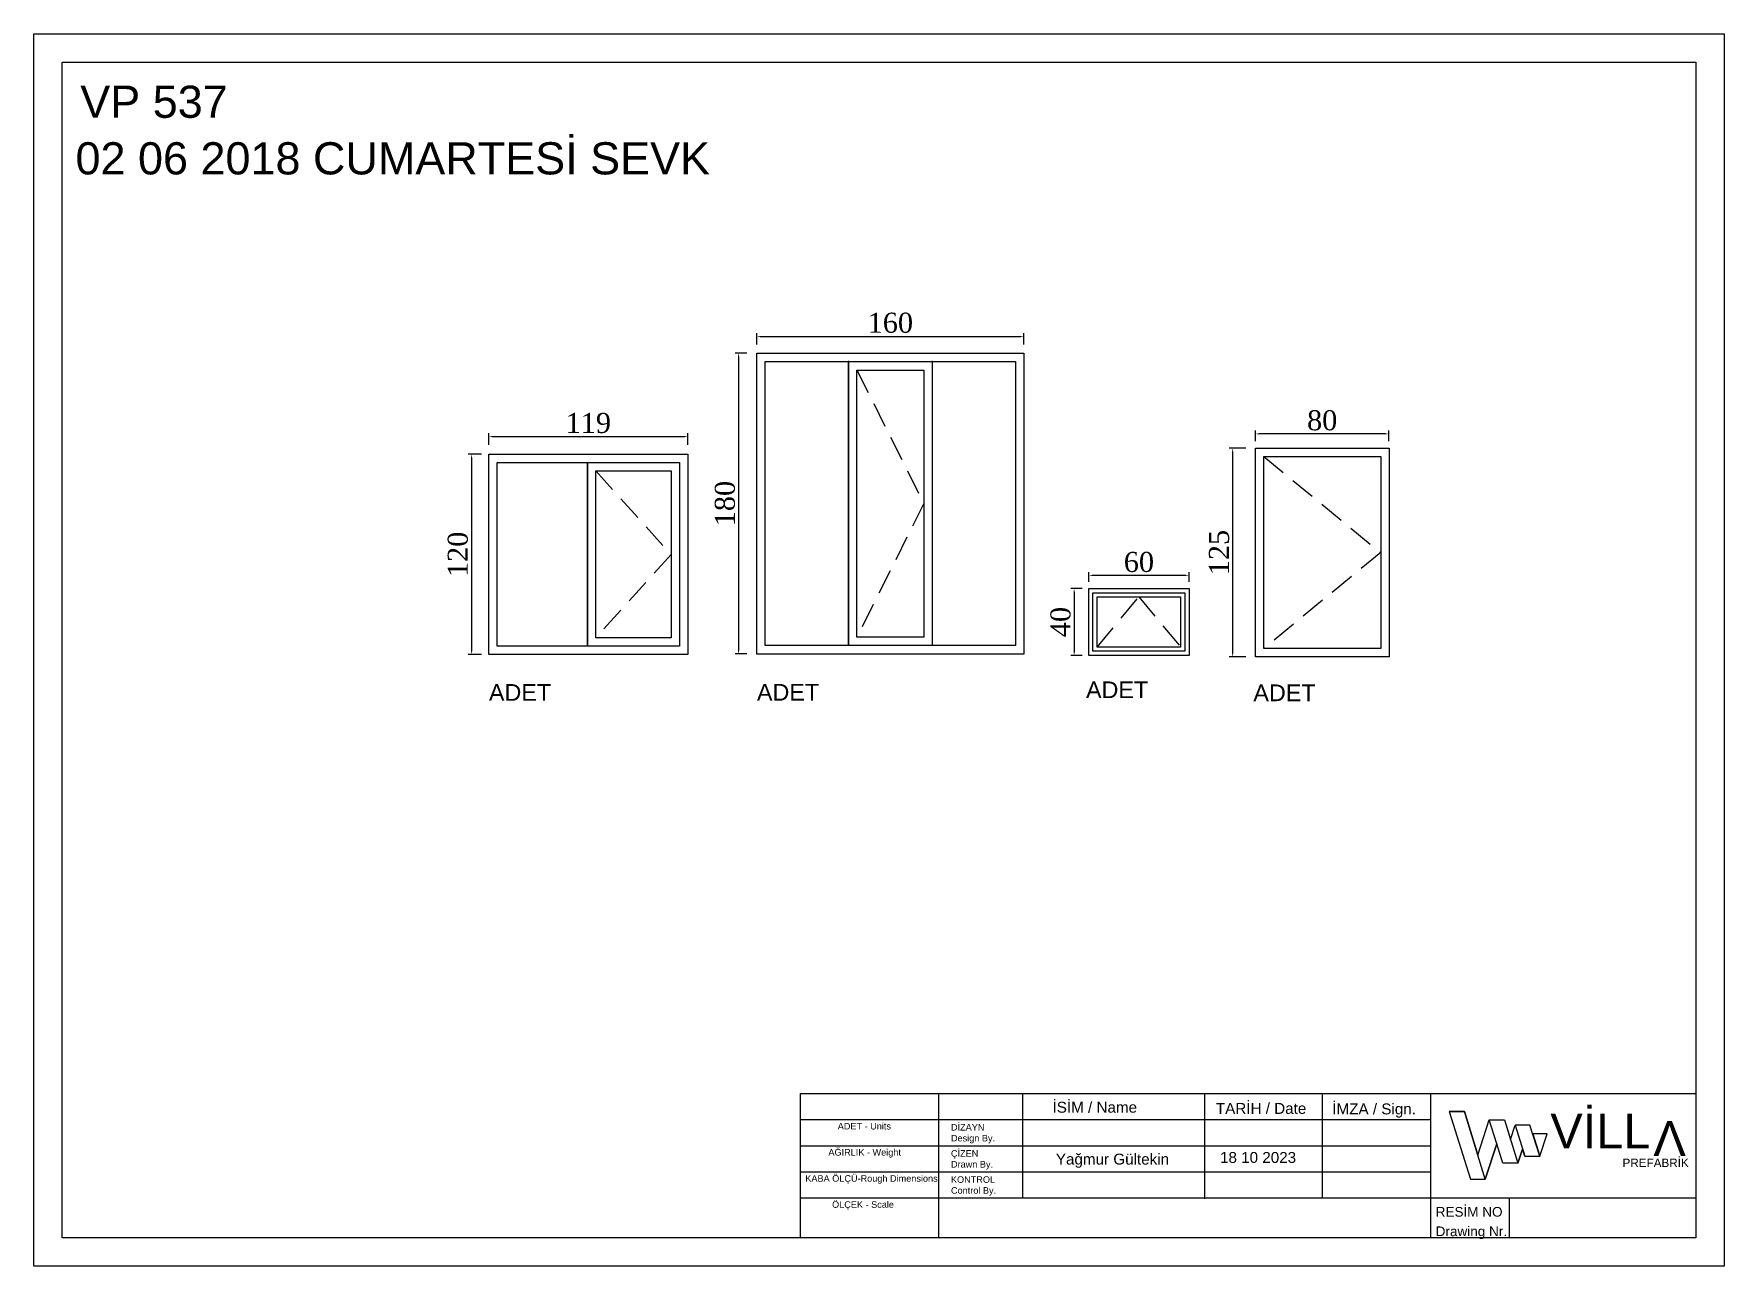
# Model space of a CAD drawing. Header units: millimetres. Extents: x 201962 to 221859, y -224854 to -197588.
# Drawn here: x 206316 to 207328, y -204117 to -203379 of the extents above; entities that cross this region are included whole.
import ezdxf
from ezdxf.enums import TextEntityAlignment as Align

# ---------------------------------------------------------------- set-up
doc = ezdxf.new("R2010")
doc.units = ezdxf.units.MM
doc.header["$MEASUREMENT"] = 0
doc.linetypes.add('DASHED', pattern=[0.75, 0.5, -0.25])
for name, color, linetype in [('1', 250, 'Continuous'), ('Block1', 255, 'Continuous'), ('TEFRIS', 4, 'Continuous')]:
    doc.layers.add(name, color=color, linetype=linetype)
doc.styles.add('133', font='times.ttf')
doc.styles.get("Standard").update_dxf_attribs({"font": 'arial.ttf'})
doc.dimstyles.new('MAKAS', dxfattribs={"dimscale": 20, "dimtxt": 1.3, "dimasz": 1, "dimexe": 0.3, "dimexo": 0.3, "dimgap": 0.1, "dimtad": 1, "dimrnd": 1, "dimzin": 12, "dimdsep": 46, "dimlunit": 6, "dimtxsty": '133', "dimcen": 0.8, "dimdle": 0.0005, "dimclrd": 4, "dimclre": 6, "dimclrt": 2, "dimazin": 3, "dimtfac": 1, "dimtmove": 0, "dimatfit": 2, "dimldrblk": 'DOTSMALL', "dimfxl": 0, "dimtolj": 1, "dimtzin": 0, "dimarcsym": 0})

msp = doc.modelspace()

# ---------------------------------------------------------------- texts
at = {"color": 6, "ltscale": 5}
for s, height, p in [('VP 537', 19.2624, (206344.26, -203429.372)), ('02 06 2018 CUMARTESİ SEVK ', 19.26244, (206341.407, -203463.249))]:
    msp.add_text(s, height=height, dxfattribs=at).set_placement(p)
at = {"color": 0, "ltscale": 5, "char_height": 10, "attachment_point": 1}
for insert in [(206588.874, -203768.337), (206749.338, -203768.246), (206946.317, -203766.754), (207046.506, -203768.566)]:
    msp.add_mtext('ADET', dxfattribs=dict(at, insert=insert))
at = {"width": 1137.80697, "attachment_point": 1}
for s, insert, char_height in [('{\\f@Arial Unicode MS|b0|i0|c162|p34;VİLL}', (207224.255, -204025.456), 20.86386), ('{\\f@Arial Unicode MS|b0|i0|c162|p34;PREFABRİK}', (207267.505, -204052.404), 5.00733)]:
    msp.add_mtext(s, dxfattribs=dict(at, insert=insert, char_height=char_height))
at = {"insert": (207305.419, -204050.785), "char_height": 20.86386, "width": 1137.80697, "attachment_point": 1, "rotation": 180}
msp.add_mtext('{\\f@Arial Unicode MS|b0|i0|c162|p34;V}', dxfattribs=at)
at = {"layer": '1', "color": 0, "lineweight": 25}
for s, height, p in [('İSİM / Name', 6.5173, (206926.296, -204024.902)), ('TARİH / Date', 6.5173, (207024.073, -204025.599)), ('İMZA / Sign.', 6.5173, (207093.767, -204025.905)), ('ADET - Units', 3.91038, (206797.699, -204034.939)), ('DİZAYN', 3.9104, (206865.477, -204035.59)), ('Design By.', 3.9104, (206865.477, -204042.108)), ('AĞIRLIK - Weight', 3.91038, (206792.109, -204050.58)), ('ÇİZEN', 3.9104, (206865.477, -204051.232)), ('Drawn By.', 3.9104, (206865.477, -204057.749)), ('Yağmur Gültekin', 6.5173, (206928.256, -204055.948)), ('KABA ÖLÇÜ-Rough Dimensions', 3.91038, (206778.295, -204066.222)), ('KONTROL', 3.9104, (206865.477, -204066.873)), ('Control By.', 3.91038, (206865.477, -204073.391)), ('ÖLÇEK - Scale', 3.91038, (206794.318, -204081.831)), ('RESİM NO', 5.7932, (207155.671, -204087.142)), ('Drawing Nr.', 5.79315, (207155.671, -204098.809))]:
    e = msp.add_text(s, height=height, dxfattribs=at)
    e.set_placement(p)
    e.dxf.unprotected_set("ltscale", 0)
e = msp.add_text('18 10 2023', height=6.5173, dxfattribs=at)
e.set_placement((207072.116, -204054.956), align=Align.RIGHT)
e.dxf.unprotected_set("ltscale", 0)

# ---------------------------------------------------------------- blocks, each defined once
blk = doc.blocks.new('*D8961')
at = {"color": 6, "linetype": 'Continuous', "lineweight": -2}
for p, q in [((206588.9, -203625.1), (206588.9, -203618.2)), ((206707.9, -203625.1), (206707.9, -203618.2))]:
    blk.add_line(p, q, dxfattribs=at)
at = {"color": 4, "linetype": 'Continuous', "lineweight": -2}
blk.add_line((206590.9, -203620.2), (206705.9, -203620.2), dxfattribs=at)
at = {"color": 4}
for points in [[(206590.9, -203619.8), (206590.9, -203620.5), (206588.9, -203620.2)], [(206705.9, -203620.5), (206705.9, -203619.8), (206707.9, -203620.2)]]:
    blk.add_solid(points, dxfattribs=at)
at = {"layer": 'Defpoints', "color": 0}
for p in [(206707.9, -203620.2), (206588.9, -203627.1), (206707.9, -203627.1)]:
    blk.add_point(p, dxfattribs=at)
at = {"color": 2, "insert": (206648.4, -203612.1), "char_height": 12, "attachment_point": 5, "style": '133'}
blk.add_mtext('\\A1;119', dxfattribs=at)
blk = doc.blocks.new('_DotSmall')
at = {"color": 0, "linetype": 'ByBlock', "const_width": 0.5}
blk.add_lwpolyline([(-0.0625, 0, 1), (0.0625, 0, 1)], format="xyb", close=True, dxfattribs=at)
blk = doc.blocks.new('*D8962')
at = {"color": 6, "linetype": 'Continuous', "lineweight": -2}
for p, q in [((206584.5, -203630.7), (206576.4, -203630.7)), ((206584.5, -203750.7), (206576.4, -203750.7))]:
    blk.add_line(p, q, dxfattribs=at)
at = {"color": 4, "linetype": 'Continuous', "lineweight": -2}
blk.add_line((206578.4, -203632.7), (206578.4, -203748.7), dxfattribs=at)
at = {"color": 4}
for points in [[(206578.7, -203632.7), (206578.1, -203632.7), (206578.4, -203630.7)], [(206578.1, -203748.7), (206578.7, -203748.7), (206578.4, -203750.7)]]:
    blk.add_solid(points, dxfattribs=at)
at = {"layer": 'Defpoints', "color": 0}
for p in [(206586.5, -203630.7), (206578.4, -203750.7), (206586.5, -203750.7)]:
    blk.add_point(p, dxfattribs=at)
at = {"color": 2, "insert": (206570.3, -203690.7), "char_height": 12, "attachment_point": 5, "rotation": 90, "style": '133'}
blk.add_mtext('\\A1;120', dxfattribs=at)
blk = doc.blocks.new('*D8963')
at = {"color": 6, "linetype": 'Continuous', "lineweight": -2}
for p, q in [((206749.2, -203565), (206749.2, -203558.2)), ((206909.2, -203565), (206909.2, -203558.2))]:
    blk.add_line(p, q, dxfattribs=at)
at = {"color": 4, "linetype": 'Continuous', "lineweight": -2}
blk.add_line((206751.2, -203560.2), (206907.2, -203560.2), dxfattribs=at)
at = {"color": 4}
for points in [[(206751.2, -203559.9), (206751.2, -203560.5), (206749.2, -203560.2)], [(206907.2, -203560.5), (206907.2, -203559.9), (206909.2, -203560.2)]]:
    blk.add_solid(points, dxfattribs=at)
at = {"layer": 'Defpoints', "color": 0}
for p in [(206749.2, -203567), (206909.2, -203560.2), (206909.2, -203567)]:
    blk.add_point(p, dxfattribs=at)
at = {"color": 2, "insert": (206829.2, -203552.1), "char_height": 12, "attachment_point": 5, "style": '133'}
blk.add_mtext('\\A1;160', dxfattribs=at)
blk = doc.blocks.new('*D8964')
at = {"color": 6, "linetype": 'Continuous', "lineweight": -2}
for p, q in [((206743.3, -203570.3), (206736.2, -203570.3)), ((206743.3, -203750.3), (206736.2, -203750.3))]:
    blk.add_line(p, q, dxfattribs=at)
at = {"color": 4, "linetype": 'Continuous', "lineweight": -2}
blk.add_line((206738.2, -203572.3), (206738.2, -203748.3), dxfattribs=at)
at = {"color": 4}
for points in [[(206738.6, -203572.3), (206737.9, -203572.3), (206738.2, -203570.3)], [(206737.9, -203748.3), (206738.6, -203748.3), (206738.2, -203750.3)]]:
    blk.add_solid(points, dxfattribs=at)
at = {"layer": 'Defpoints', "color": 0}
for p in [(206745.3, -203570.3), (206738.2, -203750.3), (206745.3, -203750.3)]:
    blk.add_point(p, dxfattribs=at)
at = {"color": 2, "insert": (206730.2, -203660.3), "char_height": 12, "attachment_point": 5, "rotation": 90, "style": '133'}
blk.add_mtext('\\A1;180', dxfattribs=at)
blk = doc.blocks.new('*D8965')
at = {"color": 6, "linetype": 'Continuous', "lineweight": -2}
for p, q in [((206948, -203707.1), (206948, -203701.4)), ((207008, -203707.1), (207008, -203701.4))]:
    blk.add_line(p, q, dxfattribs=at)
at = {"color": 4, "linetype": 'Continuous', "lineweight": -2}
blk.add_line((207006, -203703.4), (206950, -203703.4), dxfattribs=at)
at = {"color": 4}
for points in [[(206950, -203703.1), (206950, -203703.7), (206948, -203703.4)], [(207006, -203703.7), (207006, -203703.1), (207008, -203703.4)]]:
    blk.add_solid(points, dxfattribs=at)
at = {"layer": 'Defpoints', "color": 0}
for p in [(206948, -203703.4), (206948, -203709.1), (207008, -203709.1)]:
    blk.add_point(p, dxfattribs=at)
at = {"color": 2, "insert": (206978, -203695.3), "char_height": 12, "attachment_point": 5, "style": '133'}
blk.add_mtext('\\A1;60', dxfattribs=at)
blk = doc.blocks.new('*D8966')
at = {"color": 6, "linetype": 'Continuous', "lineweight": -2}
for p, q in [((206944.1, -203711.2), (206937.2, -203711.2)), ((206944.1, -203751.2), (206937.2, -203751.2))]:
    blk.add_line(p, q, dxfattribs=at)
at = {"color": 4, "linetype": 'Continuous', "lineweight": -2}
blk.add_line((206939.2, -203713.2), (206939.2, -203749.2), dxfattribs=at)
at = {"color": 4}
for points in [[(206939.5, -203713.2), (206938.9, -203713.2), (206939.2, -203711.2)], [(206938.9, -203749.2), (206939.5, -203749.2), (206939.2, -203751.2)]]:
    blk.add_solid(points, dxfattribs=at)
at = {"layer": 'Defpoints', "color": 0}
for p in [(206946.1, -203711.2), (206939.2, -203751.2), (206946.1, -203751.2)]:
    blk.add_point(p, dxfattribs=at)
at = {"color": 2, "insert": (206931.1, -203731.2), "char_height": 12, "attachment_point": 5, "rotation": 90, "style": '133'}
blk.add_mtext('\\A1;40', dxfattribs=at)
blk = doc.blocks.new('*D8967')
at = {"color": 6, "linetype": 'Continuous', "lineweight": -2}
for p, q in [((207047.7, -203622.9), (207047.7, -203616.6)), ((207127.7, -203622.9), (207127.7, -203616.6))]:
    blk.add_line(p, q, dxfattribs=at)
at = {"color": 4, "linetype": 'Continuous', "lineweight": -2}
blk.add_line((207125.7, -203618.6), (207049.7, -203618.6), dxfattribs=at)
at = {"color": 4}
for points in [[(207049.7, -203618.3), (207049.7, -203618.9), (207047.7, -203618.6)], [(207125.7, -203618.9), (207125.7, -203618.3), (207127.7, -203618.6)]]:
    blk.add_solid(points, dxfattribs=at)
at = {"layer": 'Defpoints', "color": 0}
for p in [(207047.7, -203618.6), (207047.7, -203624.9), (207127.7, -203624.9)]:
    blk.add_point(p, dxfattribs=at)
at = {"color": 2, "insert": (207087.7, -203610.5), "char_height": 12, "attachment_point": 5, "style": '133'}
blk.add_mtext('\\A1;80', dxfattribs=at)
blk = doc.blocks.new('*D8968')
at = {"color": 6, "linetype": 'Continuous', "lineweight": -2}
for p, q in [((207042, -203627.1), (207032.1, -203627.1)), ((207042, -203752.1), (207032.1, -203752.1))]:
    blk.add_line(p, q, dxfattribs=at)
at = {"color": 4, "linetype": 'Continuous', "lineweight": -2}
blk.add_line((207034.1, -203629.1), (207034.1, -203750.1), dxfattribs=at)
at = {"color": 4}
for points in [[(207034.4, -203629.1), (207033.8, -203629.1), (207034.1, -203627.1)], [(207033.8, -203750.1), (207034.4, -203750.1), (207034.1, -203752.1)]]:
    blk.add_solid(points, dxfattribs=at)
at = {"layer": 'Defpoints', "color": 0}
for p in [(207044, -203627.1), (207034.1, -203752.1), (207044, -203752.1)]:
    blk.add_point(p, dxfattribs=at)
at = {"color": 2, "insert": (207026, -203689.6), "char_height": 12, "attachment_point": 5, "rotation": 90, "style": '133'}
blk.add_mtext('\\A1;125', dxfattribs=at)

# ---------------------------------------------------------------- dimensions: what is measured, and where the dimension line sits
at = {"color": 6, "linetype": 'Continuous'}
for base, p1, p2, picture, middle in [((206909.191, -203560.19), (206749.191, -203567.031), (206909.191, -203567.031), '*D8963', (206829.191, -203552.1)), ((206707.899, -203620.179), (206588.899, -203627.098), (206707.899, -203627.098), '*D8961', (206648.399, -203612.071)), ((207047.722, -203618.601), (207127.722, -203624.939), (207047.722, -203624.939), '*D8967', (207087.722, -203610.511)), ((206947.987, -203703.393), (207007.987, -203709.085), (206947.987, -203709.085), '*D8965', (206977.987, -203695.303))]:
    dim = msp.add_linear_dim(base=base, p1=p1, p2=p2, dimstyle='MAKAS', override={"dimtxt": 0.6, "dimasz": 0.1, "dimexe": 0.1, "dimexo": 0.1}, dxfattribs=at)
    dim.commit()
    dim.dimension.update_dxf_attribs({"geometry": picture, "text_midpoint": middle})
for base, p1, p2, picture, middle in [((206738.241, -203750.333), (206745.287, -203570.333), (206745.287, -203750.333), '*D8964', (206730.151, -203660.333)), ((207034.085, -203752.122), (207044.008, -203627.122), (207044.008, -203752.122), '*D8968', (207025.995, -203689.622)), ((206578.4, -203750.709), (206586.49, -203630.709), (206586.49, -203750.709), '*D8962', (206570.31, -203690.709)), ((206939.2, -203751.197), (206946.108, -203711.197), (206946.108, -203751.197), '*D8966', (206931.109, -203731.197))]:
    dim = msp.add_linear_dim(base=base, p1=p1, p2=p2, angle=90, dimstyle='MAKAS', override={"dimtxt": 0.6, "dimasz": 0.1, "dimexe": 0.1, "dimexo": 0.1}, dxfattribs=at)
    dim.commit()
    dim.dimension.update_dxf_attribs({"geometry": picture, "text_midpoint": middle})

# ---------------------------------------------------------------- linework, layer by layer
at = {"linetype": 'Continuous', "lineweight": 25}
msp.add_line((207311.32, -204075.998), (206775.453, -204075.998), dxfattribs=at)
at = {"color": 254, "linetype": 'Continuous', "lineweight": 25, "ltscale": 1}
for p, q in [((207303.095, -204075.998), (207152.473, -204075.998)), ((207199.7, -204075.998), (207199.7, -204099.738))]:
    msp.add_line(p, q, dxfattribs=at)
at = {"color": 2}
for points in [[(206316.437, -203379.081), (207328.366, -203379.081), (207328.366, -204116.784), (206316.437, -204116.784)], [(206333.484, -203396.128), (207311.32, -203396.128), (207311.32, -204099.738), (206333.484, -204099.738)], [(206775.453, -204013.432), (207311.32, -204013.432), (207311.32, -204099.738), (206775.453, -204099.738)]]:
    msp.add_lwpolyline(points, close=True, dxfattribs=at)
msp.add_lwpolyline([(207163.782, -204024.217), (207176.503, -204064.607), (207185.361, -204064.607), (207172.849, -204024.217), (207163.782, -204024.217), (207172.849, -204024.217), (207180.966, -204050.421), (207187.686, -204029.268), (207196.765, -204029.268), (207204.847, -204055.16), (207195.879, -204055.16), (207192.214, -204043.577), (207185.361, -204064.607), (207192.214, -204043.577), (207187.686, -204029.268), (207196.765, -204029.268), (207200.404, -204040.928), (207203.297, -204032.366), (207208.944, -204050.845), (207207.708, -204046.802), (207204.847, -204055.16), (207207.708, -204046.802), (207208.944, -204050.845), (207218.023, -204050.845), (207222.341, -204037.567), (207213.727, -204037.567), (207218.023, -204050.845), (207212.044, -204032.366), (207203.297, -204032.366)])
at = {"layer": '1', "color": 7, "linetype": 'Continuous', "lineweight": 25, "ltscale": 1}
for p, q in [((206858.222, -204099.738), (206858.222, -204013.432)), ((207152.473, -204013.432), (207152.473, -204099.738))]:
    msp.add_line(p, q, dxfattribs=at)
at = {"layer": '1', "color": 254, "linetype": 'Continuous', "lineweight": 25, "ltscale": 1, "flags": 128}
for points in [[(206908.406, -204013.432), (206908.406, -204075.998), (206908.406, -204075.998)], [(207017.228, -204013.432), (207017.228, -204076.397)], [(207087.631, -204013.432), (207087.631, -204075.998)]]:
    msp.add_lwpolyline(points, dxfattribs=at)
at = {"layer": '1', "color": 255, "linetype": 'Continuous', "lineweight": 25, "ltscale": 1, "flags": 128}
for points in [[(206775.453, -204029.073), (206908.406, -204029.073), (207017.228, -204029.073), (207061.562, -204029.073), (207152.473, -204029.073)], [(206775.453, -204044.715), (206908.406, -204044.715), (207017.228, -204044.715), (207061.562, -204044.715), (207152.473, -204044.715)], [(206775.453, -204060.356), (206908.406, -204060.356), (207017.228, -204060.356), (207061.562, -204060.356), (207152.473, -204060.356)]]:
    msp.add_lwpolyline(points, dxfattribs=at)
at = {"layer": 'Block1'}
for p, q in [((206754.191, -203575.333), (206904.191, -203575.333)), ((206754.191, -203745.333), (206754.191, -203575.333)), ((206804.191, -203575.333), (206804.191, -203745.333)), ((206854.191, -203575.333), (206854.191, -203745.333)), ((206904.191, -203575.333), (206904.191, -203745.333)), ((206647.899, -203635.709), (206647.899, -203745.709)), ((206904.191, -203745.333), (206754.191, -203745.333))]:
    msp.add_line(p, q, dxfattribs=at)
at = {"layer": 'Block1', "linetype": 'DASHED', "ltscale": 30}
for p, q in [((206809.191, -203580.333), (206849.191, -203660.333)), ((207052.722, -203632.122), (207122.722, -203689.622)), ((206652.899, -203640.709), (206697.899, -203690.709)), ((206849.191, -203660.333), (206809.191, -203740.333)), ((206697.899, -203690.709), (206652.899, -203740.709)), ((207122.722, -203689.622), (207052.722, -203747.122)), ((206952.987, -203746.197), (206977.987, -203716.197)), ((206977.987, -203716.197), (207002.987, -203746.197))]:
    msp.add_line(p, q, dxfattribs=at)
at = {"layer": 'Block1'}
for points in [[(206749.191, -203570.333), (206909.191, -203570.333), (206909.191, -203750.333), (206749.191, -203750.333), (206749.191, -203570.333)], [(206588.899, -203630.709), (206707.899, -203630.709), (206707.899, -203750.709), (206588.899, -203750.709), (206588.899, -203630.709)], [(206947.987, -203711.197), (207007.987, -203711.197), (207007.987, -203751.197), (206947.987, -203751.197), (206947.987, -203711.197)]]:
    msp.add_lwpolyline(points, dxfattribs=at)
for points in [[(206804.191, -203575.333), (206854.191, -203575.333), (206854.191, -203745.333), (206804.191, -203745.333)], [(206809.191, -203580.333), (206849.191, -203580.333), (206849.191, -203740.333), (206809.191, -203740.333)], [(206593.899, -203635.709), (206702.899, -203635.709), (206702.899, -203745.709), (206593.899, -203745.709)], [(206647.899, -203635.709), (206702.899, -203635.709), (206702.899, -203745.709), (206647.899, -203745.709)], [(206652.899, -203640.709), (206697.899, -203640.709), (206697.899, -203740.709), (206652.899, -203740.709)], [(206950.487, -203713.697), (207005.487, -203713.697), (207005.487, -203748.697), (206950.487, -203748.697)], [(206952.987, -203716.197), (207002.987, -203716.197), (207002.987, -203746.197), (206952.987, -203746.197)]]:
    msp.add_lwpolyline(points, close=True, dxfattribs=at)
for p in [(206804.191, -203575.333), (206854.191, -203575.333)]:
    msp.add_point(p, dxfattribs=at)
at = {"layer": 'TEFRIS', "color": 0}
msp.add_lwpolyline([(207047.722, -203627.122), (207127.722, -203627.122), (207127.722, -203752.122), (207047.722, -203752.122), (207047.722, -203627.122)], dxfattribs=at)
msp.add_lwpolyline([(207052.722, -203632.122), (207122.722, -203632.122), (207122.722, -203747.122), (207052.722, -203747.122)], close=True, dxfattribs=at)

msp.set_redraw_order([(e.dxf.handle, doc.entitydb.next_handle()) for e in msp.query("TEXT MTEXT ATTDEF DIMENSION ARC_DIMENSION")])  # texts and dimensions are drawn at this point

doc.saveas('drawing.dxf')
